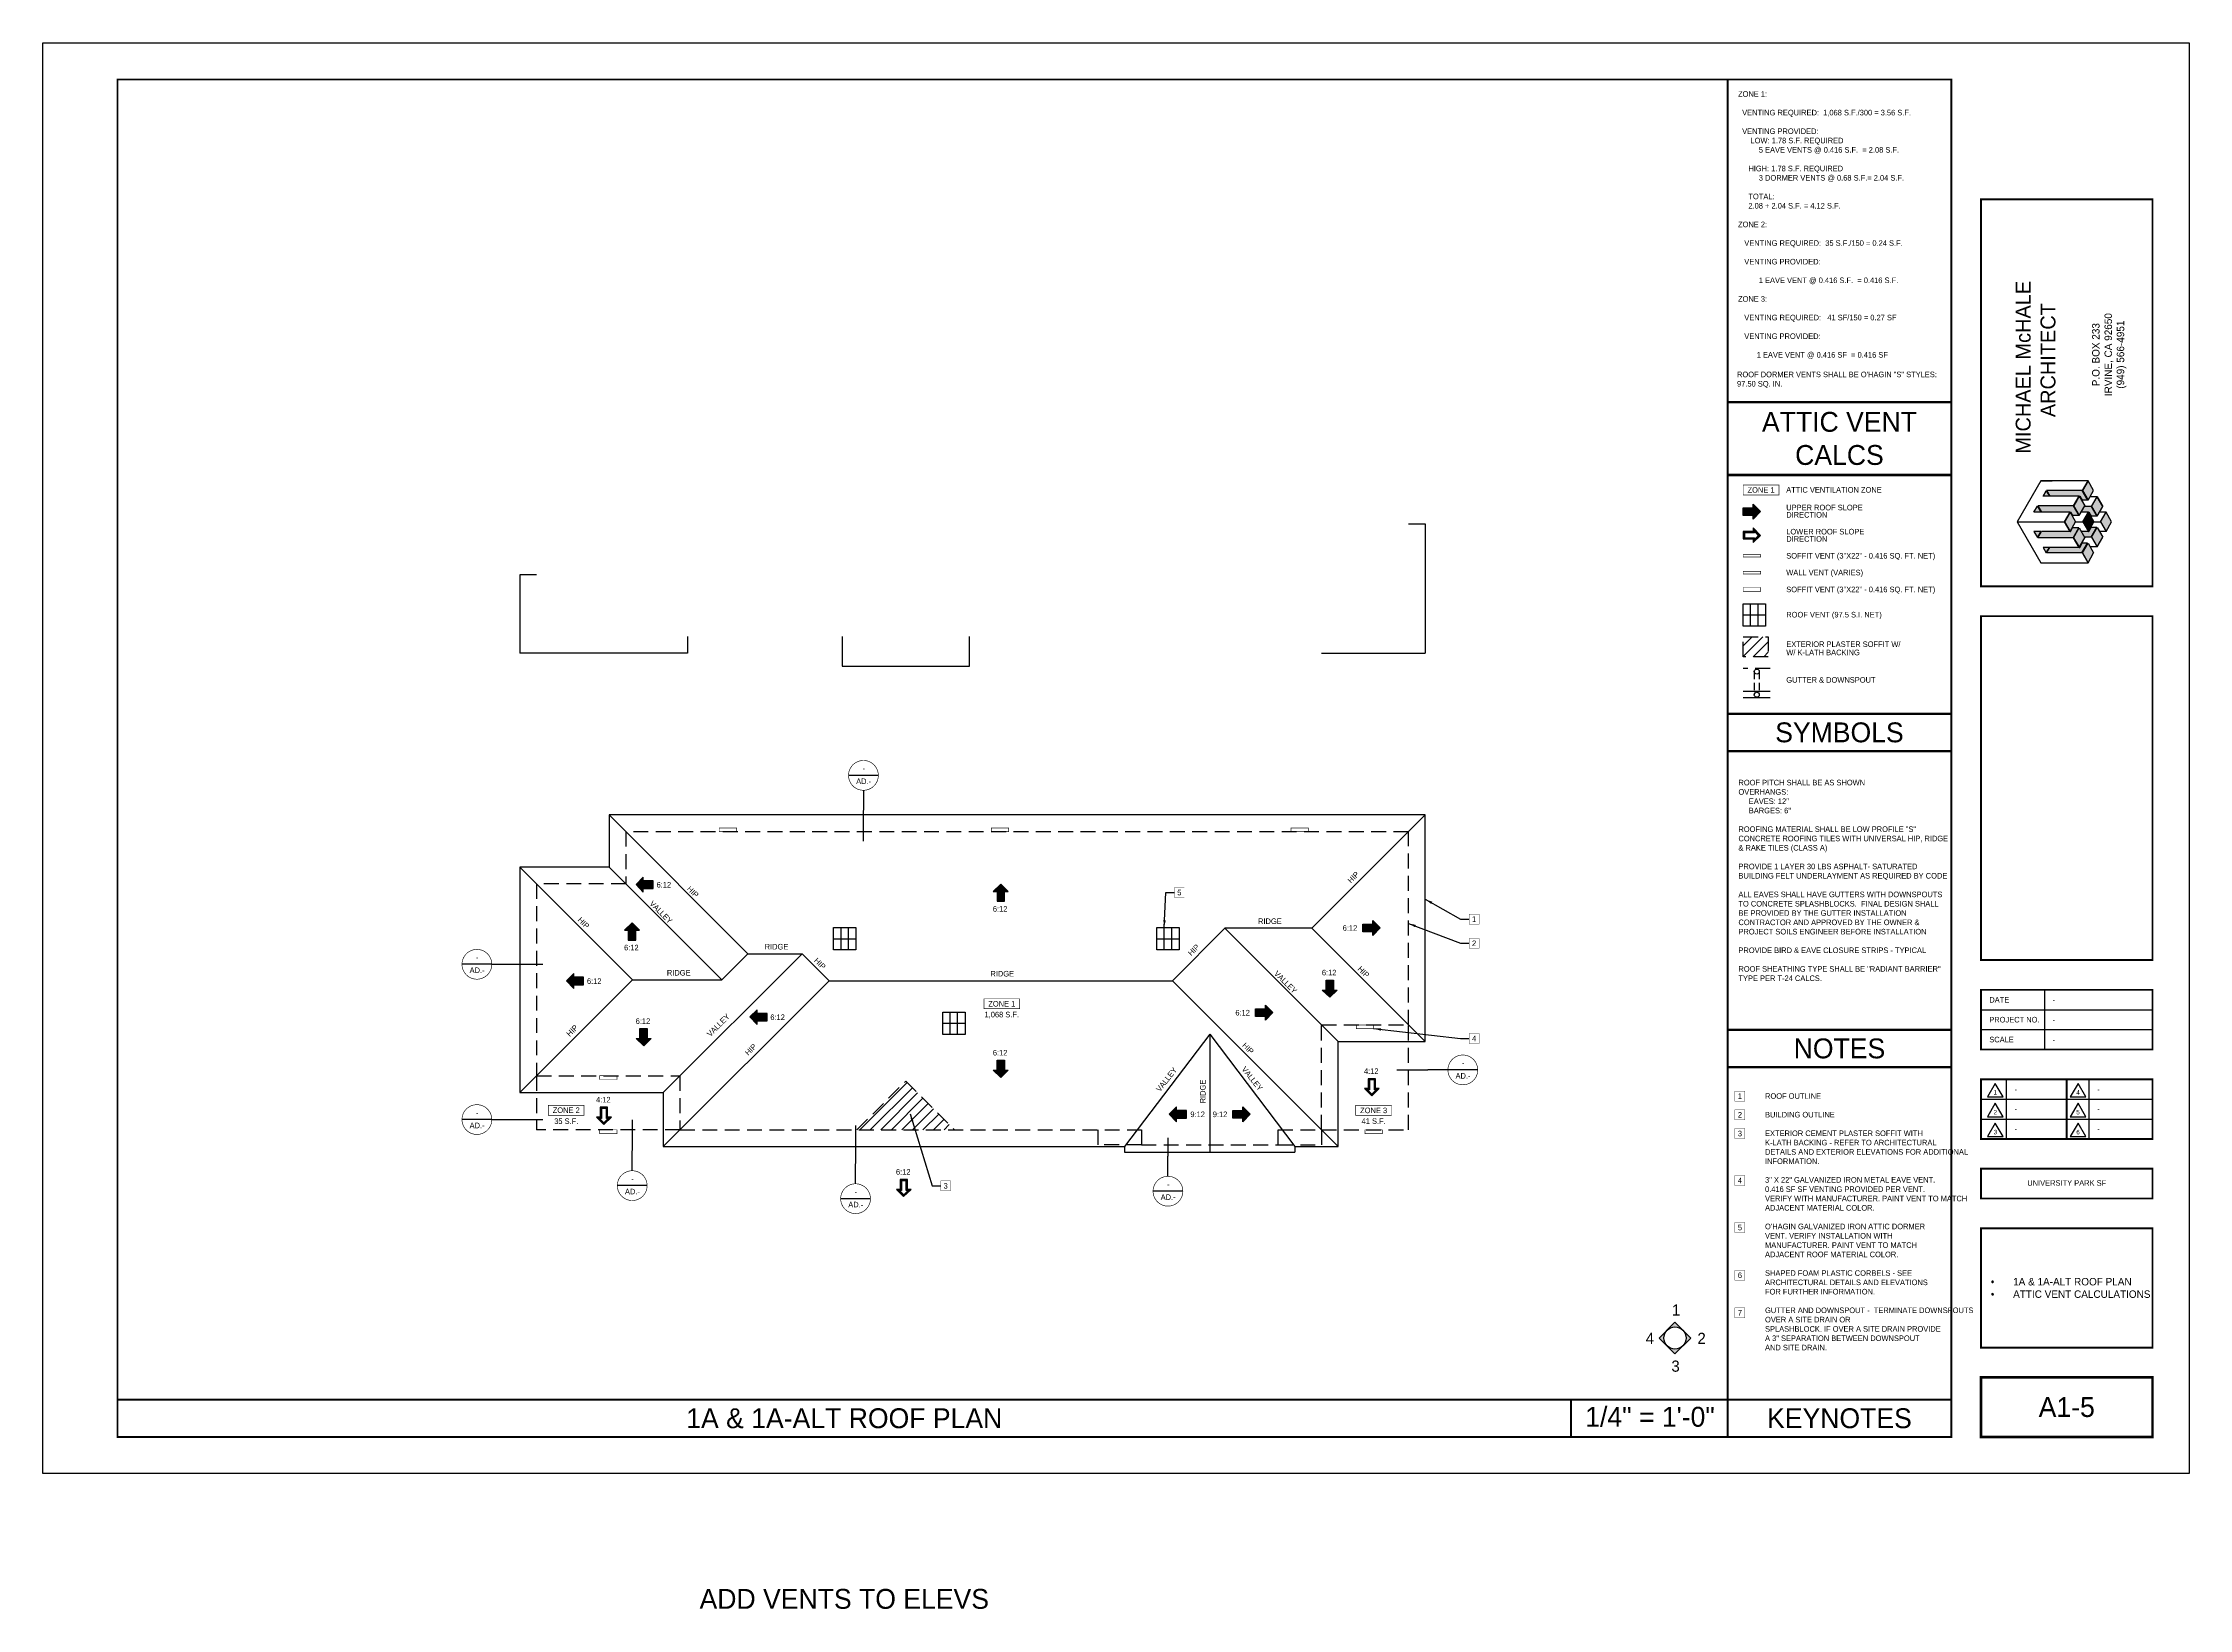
# Model space of a CAD drawing. Extents: x -4845 to 1196, y -1368 to 401.
# Drawn here: x -1728 to 0, y -1261 to 0 of the extents above; entities that cross this region are included whole.
import ezdxf
from ezdxf.enums import TextEntityAlignment as Align

# ---------------------------------------------------------------- set-up
doc = ezdxf.new("R2010")
doc.units = 0
doc.header["$LTSCALE"] = 48
doc.header["$MEASUREMENT"] = 0
doc.linetypes.add('HIDDEN', pattern=[0.375, 0.25, -0.125])
doc.linetypes.add('HIDDEN2', pattern=[0.1875, 0.125, -0.0625])
doc.layers.get('0').update_dxf_attribs({"linetype": 'CONTINUOUS'})
doc.layers.add('24X36TB', color=7, linetype='CONTINUOUS', lineweight=30)
for name, color, linetype in [('30X42TB', 7, 'CONTINUOUS'), ('A-DIMS', 3, 'CONTINUOUS'), ('A-GUTTER', 40, 'CONTINUOUS'), ('A-HATCH', 40, 'CONTINUOUS'), ('A-RF-BLDG', 42, 'HIDDEN'), ('A-RF-ROOF', 242, 'CONTINUOUS'), ('A-RF-WALL', 42, 'HIDDEN'), ('A-ROOF-WALL', 42, 'HIDDEN'), ('A-SYM', 2, 'CONTINUOUS'), ('A-SYM TEXT', 3, 'CONTINUOUS'), ('A-SYM-TEXT', 3, 'CONTINUOUS'), ('A-SYMTEXT', 2, 'CONTINUOUS'), ('A-TEXT', 3, 'CONTINUOUS'), ('TB-text', 3, 'CONTINUOUS')]:
    doc.layers.add(name, color=color, linetype=linetype)
doc.styles.get("Standard").update_dxf_attribs({"font": 'ERASMD.TTF', "height": 4.5})
doc.dimstyles.new('ARROW$7', dxfattribs={"dimscale": 48, "dimtxt": 0.18, "dimasz": 0.125, "dimexe": 0.1875, "dimexo": 0.0625, "dimgap": 0.09375, "dimtad": 1, "dimdec": 4, "dimzin": 3, "dimdsep": 46, "dimlunit": 4, "dimtxsty": 'Standard', "dimcen": 0.09375, "dimdle": 0.125, "dimclrd": 7, "dimclre": 7, "dimclrt": 7, "dimadec": 0, "dimazin": 0, "dimtfac": 1, "dimtdec": 4, "dimtofl": 0, "dimtmove": 2, "dimatfit": 3, "dimfxl": 1, "dimfrac": 2, "dimtolj": 1, "dimtzin": 0, "dimarcsym": 0})

# ---------------------------------------------------------------- blocks, each defined once
blk = doc.blocks.new('A$C2A811E11')
at = {"layer": 'TB-text'}
h = blk.add_hatch(color=256, dxfattribs=at)
h.paths.add_polyline_path([(-55.86364652948396, -198.8591172047745), (-56.36364652948396, -199.7251426085568), (-51.86364652948396, -207.5193712426262), (-47.36364652948396, -199.7251426085568), (-51.86364652948396, -191.9309139745019)])
h.paths.add_polyline_path([(-61.23864652948396, -208.1688902954629), (-61.36364652948396, -208.3853966464085), (-63.36364652948396, -211.8494982615375), (-63.48864652948396, -212.0660046124831), (-58.98864652948396, -219.8602332465525), (-54.48864652948396, -212.0660046124831), (-58.98864652948396, -204.2717759784282)])
h.paths.add_polyline_path([(-66.36364652948396, -217.0456506842456), (-70.86364652948396, -224.8398793183151), (-66.36364652948396, -232.63410795237), (-61.86364652948396, -224.8398793183151)])
h.paths.add_polyline_path([(-58.98864652948396, -229.8195253900776), (-63.48864652948396, -237.6137540241325), (-58.98864652948396, -245.4079826581874), (-54.48864652948396, -237.6137540241325)])
h.paths.add_polyline_path([(-56.36364652948396, -249.9546160280588), (-51.86364652948396, -257.7488446621137), (-47.36364652948396, -249.9546160280588), (-51.86364652948396, -242.1603873940039)])
h.paths.add_polyline_path([(-48.98864652948396, -237.1807413222414), (-44.48864652948396, -244.9749699562963), (-39.98864652948396, -237.1807413222414), (-44.48864652948396, -229.3865126881719)])
h.paths.add_polyline_path([(-41.86364652948396, -224.8398793183151), (-37.36364652948396, -232.63410795237), (-32.86364652948396, -224.8398793183151), (-37.36364652948396, -217.0456506842456)])
h.paths.add_polyline_path([(-48.98864652948396, -212.4990173143888), (-44.48864652948396, -220.2932459484437), (-39.98864652948396, -212.4990173143888), (-44.48864652948396, -204.7047886803193)])
h.paths.add_polyline_path([(-49.33864652948978, -229.3865126881719), (-51.21364652948978, -232.63410795237), (-51.61364652948396, -232.63410795237), (-57.36364652948396, -232.63410795237), (-54.73864652948396, -237.1807413222414), (-49.38864652948541, -237.1807413222414), (-44.88864652948541, -229.3865126881719)])
h.paths.add_polyline_path([(-49.38864652948541, -212.4990173143888), (-54.73864652948396, -212.4990173143888), (-57.36364652948396, -217.0456506842456), (-51.61364652948396, -217.0456506842456), (-51.21364652948978, -217.0456506842456), (-49.33864652948978, -220.2932459484437), (-44.88864652948541, -220.2932459484437)])
h.paths.add_polyline_path([(-85.16364652948687, -199.7251426085568), (-82.53864652948687, -204.2717759784282), (-58.98864652948396, -204.2717759784282), (-58.58864652948978, -204.2717759784282), (-56.71364652948978, -207.5193712426262), (-52.26364652948541, -207.5193712426262), (-56.76364652948541, -199.7251426085568)])
h.paths.add_polyline_path([(-87.98864652948396, -204.2717759784282), (-82.93864652948105, -204.2717759784282), (-85.46364652948978, -199.8983476893191)])
h.paths.add_polyline_path([(-92.28864652948687, -212.0660046124831), (-89.41364652948687, -217.0456506842456), (-66.36364652948396, -217.0456506842456), (-65.96364652948978, -217.0456506842456), (-64.33864652948978, -219.8602332465525), (-59.38864652948541, -219.8602332465525), (-63.88864652948541, -212.0660046124831)])
h.paths.add_polyline_path([(-92.58864652948978, -212.2392096932454), (-95.36364652948396, -217.0456506842456), (-89.81364652948105, -217.0456506842456)])
h.paths.add_polyline_path([(-89.41364652948687, -232.63410795237), (-92.28864652948687, -237.6137540241325), (-63.88864652948541, -237.6137540241325), (-59.38864652948541, -229.8195253900776), (-64.33864652948978, -229.8195253900776), (-65.96364652948978, -232.63410795237), (-66.36364652948396, -232.63410795237)])
h.paths.add_polyline_path([(-95.36364652948396, -232.63410795237), (-92.58864652948978, -237.4405489433702), (-89.81364652948105, -232.63410795237)])
h.paths.add_polyline_path([(-82.53864652948687, -245.4079826581874), (-85.16364652948687, -249.9546160280588), (-56.76364652948541, -249.9546160280588), (-52.26364652948541, -242.1603873940039), (-56.71364652948978, -242.1603873940039), (-58.58864652948978, -245.4079826581874), (-58.98864652948396, -245.4079826581874)])
h.paths.add_polyline_path([(-87.98864652948396, -245.4079826581874), (-85.46364652948978, -249.7814109472965), (-82.93864652948105, -245.4079826581874)])
blk.add_hatch(color=256, dxfattribs=at).paths.add_polyline_path([(-56.11364652948396, -224.8398793183151), (-51.61364652948396, -232.63410795237), (-47.11364652947668, -224.8398793183296), (-51.61364652947668, -217.0456506842602)])
for p, q in [((-89.86364652948396, -191.9309139745019), (-108.863646529484, -224.8398793183151)), ((-51.86364652948396, -191.9309139745019), (-89.86364652948396, -191.9309139745019)), ((-89.86364652948396, -191.9309139745019), (-80.86364652948396, -191.9309139745019)), ((-89.86364652948396, -191.9309139745019), (-80.86364652948396, -191.9309139745019)), ((-85.46364652948978, -199.8983476893191), (-87.98864652948396, -204.2717759784282)), ((-87.98864652948396, -204.2717759784282), (-85.46364652948978, -199.8983476893191)), ((-82.93864652948105, -204.2717759784282), (-87.98864652948396, -204.2717759784282)), ((-82.93864652948105, -204.2717759784282), (-87.98864652948396, -204.2717759784282)), ((-85.46364652948978, -199.8983476893191), (-82.93864652948105, -204.2717759784282)), ((-85.46364652948978, -199.8983476893191), (-85.46364652948978, -199.8983476893191)), ((-56.76364652948541, -199.7251426085568), (-85.16364652948687, -199.7251426085568)), ((-56.76364652948541, -199.7251426085568), (-85.16364652948687, -199.7251426085568)), ((-85.16364652948687, -199.7251426085568), (-82.53864652948687, -204.2717759784282)), ((-58.98864652948396, -204.2717759784282), (-82.53864652948687, -204.2717759784282)), ((-58.98864652948396, -204.2717759784282), (-82.53864652948687, -204.2717759784282)), ((-63.48864652948396, -212.0660046124831), (-58.98864652948396, -204.2717759784282)), ((-58.98864652948396, -204.2717759784282), (-63.48864652948396, -212.0660046124831)), ((-58.98864652948396, -204.2717759784282), (-63.48864652948396, -212.0660046124831)), ((-58.98864652948396, -204.2717759784282), (-63.48864652948396, -212.0660046124831)), ((-58.98864652948396, -204.2717759784282), (-63.48864652948396, -212.0660046124831)), ((-58.98864652948396, -204.2717759784282), (-63.48864652948396, -212.0660046124831)), ((-58.98864652948396, -204.2717759784282), (-63.48864652948396, -212.0660046124831)), ((-63.48864652948396, -212.0660046124831), (-58.98864652948396, -204.2717759784282)), ((-62.36364652948396, -210.117447453973), (-60.11364652948396, -206.2203331369383)), ((-62.36364652948396, -210.117447453973), (-60.11364652948396, -206.2203331369383)), ((-62.36364652948396, -210.117447453973), (-60.11364652948396, -206.2203331369383)), ((-62.36364652948396, -210.117447453973), (-60.11364652948396, -206.2203331369383)), ((-61.36364652948396, -208.3853966464085), (-59.36364652948396, -204.9212950312649)), ((-61.36364652948396, -208.3853966464085), (-59.36364652948396, -204.9212950312649)), ((-61.36364652948396, -208.3853966464085), (-59.36364652948396, -204.9212950312649)), ((-61.36364652948396, -208.3853966464085), (-59.36364652948396, -204.9212950312649)), ((-61.36364652948396, -208.3853966464085), (-59.36364652948396, -204.9212950312649)), ((-61.36364652948396, -208.3853966464085), (-59.36364652948396, -204.9212950312649)), ((-61.23864652948396, -208.1688902954629), (-58.98864652948396, -204.2717759784282)), ((-61.23864652948396, -208.1688902954629), (-58.98864652948396, -204.2717759784282)), ((-61.23864652948396, -208.1688902954629), (-58.98864652948396, -204.2717759784282)), ((-61.23864652948396, -208.1688902954629), (-58.98864652948396, -204.2717759784282)), ((-58.98864652948396, -204.2717759784282), (-54.48864652948396, -212.0660046124831)), ((-58.98864652948396, -204.2717759784282), (-54.48864652948396, -212.0660046124831)), ((-58.98864652948396, -204.2717759784282), (-58.58864652948978, -204.2717759784282)), ((-58.58864652948978, -204.2717759784282), (-56.71364652948978, -207.5193712426262)), ((-56.76364652948541, -199.7251426085568), (-52.26364652948541, -207.5193712426262)), ((-51.86364652948396, -191.9309139745019), (-56.36364652948396, -199.7251426085568)), ((-51.86364652948396, -191.9309139745019), (-56.36364652948396, -199.7251426085568)), ((-51.86364652948396, -191.9309139745019), (-56.36364652948396, -199.7251426085568)), ((-51.86364652948396, -191.9309139745019), (-56.36364652948396, -199.7251426085568)), ((-51.86364652948396, -191.9309139745019), (-56.36364652948396, -199.7251426085568)), ((-51.86364652948396, -191.9309139745019), (-56.36364652948396, -199.7251426085568)), ((-56.36364652948396, -199.7251426085568), (-51.86364652948396, -191.9309139745019)), ((-56.36364652948396, -199.7251426085568), (-51.86364652948396, -191.9309139745019)), ((-51.86364652948396, -191.9309139745019), (-56.36364652948396, -199.7251426085568)), ((-51.86364652948396, -191.9309139745019), (-56.36364652948396, -199.7251426085568)), ((-51.86364652948396, -191.9309139745019), (-56.36364652948396, -199.7251426085568)), ((-51.86364652948396, -191.9309139745019), (-56.36364652948396, -199.7251426085568)), ((-56.36364652948396, -199.7251426085568), (-51.86364652948396, -207.5193712426262)), ((-56.36364652948396, -199.7251426085568), (-51.86364652948396, -207.5193712426262)), ((-51.86364652948396, -191.9309139745019), (-55.86364652948396, -198.8591172047745)), ((-51.86364652948396, -191.9309139745019), (-55.86364652948396, -198.8591172047745)), ((-51.86364652948396, -191.9309139745019), (-55.86364652948396, -198.8591172047745)), ((-51.86364652948396, -191.9309139745019), (-55.86364652948396, -198.8591172047745)), ((-51.86364652948396, -191.9309139745019), (-55.86364652948396, -198.8591172047745)), ((-51.86364652948396, -191.9309139745019), (-55.86364652948396, -198.8591172047745)), ((-47.36364652948396, -199.7251426085568), (-51.86364652948396, -191.9309139745019)), ((-47.36364652948396, -199.7251426085568), (-51.86364652948396, -191.9309139745019)), ((-51.86364652948396, -207.5193712426262), (-47.36364652948396, -199.7251426085568)), ((-51.86364652948396, -207.5193712426262), (-47.36364652948396, -199.7251426085568)), ((-44.48864652948396, -204.7047886803193), (-50.23864652948396, -204.7047886803193)), ((-44.48864652948396, -204.7047886803193), (-50.23864652948396, -204.7047886803193)), ((-48.98864652948396, -212.4990173143888), (-44.48864652948396, -204.7047886803193)), ((-48.98864652948396, -212.4990173143888), (-44.48864652948396, -204.7047886803193)), ((-39.98864652948396, -212.4990173143888), (-44.48864652948396, -204.7047886803193)), ((-44.48864652948396, -204.7047886803193), (-39.98864652948396, -212.4990173143888)), ((-39.98864652948396, -212.4990173143888), (-44.48864652948396, -204.7047886803193)), ((-95.36364652948396, -217.0456506842456), (-92.58864652948978, -212.2392096932454)), ((-89.81364652948105, -217.0456506842456), (-95.36364652948396, -217.0456506842456)), ((-89.81364652948105, -217.0456506842456), (-95.36364652948396, -217.0456506842456)), ((-92.58864652948978, -212.2392096932454), (-89.81364652948105, -217.0456506842456)), ((-92.28864652948687, -212.0660046124831), (-89.41364652948687, -217.0456506842456)), ((-63.88864652948541, -212.0660046124831), (-92.28864652948687, -212.0660046124831)), ((-63.88864652948541, -212.0660046124831), (-92.28864652948687, -212.0660046124831)), ((-66.36364652948396, -217.0456506842456), (-89.41364652948687, -217.0456506842456)), ((-66.36364652948396, -217.0456506842456), (-89.41364652948687, -217.0456506842456)), ((-70.86364652948396, -224.8398793183151), (-66.36364652948396, -217.0456506842456)), ((-70.86364652948396, -224.8398793183151), (-66.36364652948396, -217.0456506842456)), ((-66.36364652948396, -217.0456506842456), (-70.86364652948396, -224.8398793183151)), ((-66.36364652948396, -217.0456506842456), (-70.86364652948396, -224.8398793183151)), ((-66.36364652948396, -217.0456506842456), (-70.86364652948396, -224.8398793183151)), ((-66.36364652948396, -217.0456506842456), (-70.86364652948396, -224.8398793183151)), ((-66.36364652948396, -217.0456506842456), (-70.86364652948396, -224.8398793183151)), ((-66.36364652948396, -217.0456506842456), (-70.86364652948396, -224.8398793183151)), ((-70.86364652948396, -224.8398793183151), (-66.36364652948396, -217.0456506842456)), ((-70.86364652948396, -224.8398793183151), (-66.36364652948396, -217.0456506842456)), ((-70.86364652948396, -224.8398793183151), (-66.86364652948396, -217.9116760880279)), ((-70.86364652948396, -224.8398793183151), (-66.86364652948396, -217.9116760880279)), ((-70.86364652948396, -224.8398793183151), (-66.86364652948396, -217.9116760880279)), ((-70.86364652948396, -224.8398793183151), (-66.86364652948396, -217.9116760880279)), ((-70.86364652948396, -224.8398793183151), (-66.86364652948396, -217.9116760880279)), ((-70.86364652948396, -224.8398793183151), (-66.86364652948396, -217.9116760880279)), ((-70.86364652948396, -224.8398793183151), (-66.86364652948396, -217.9116760880279)), ((-70.86364652948396, -224.8398793183151), (-66.86364652948396, -217.9116760880279)), ((-66.36364652948396, -217.0456506842456), (-61.86364652948396, -224.8398793183151)), ((-66.36364652948396, -217.0456506842456), (-61.86364652948396, -224.8398793183151)), ((-66.36364652948396, -217.0456506842456), (-65.96364652948978, -217.0456506842456)), ((-65.96364652948978, -217.0456506842456), (-64.33864652948978, -219.8602332465525)), ((-59.38864652948541, -219.8602332465525), (-64.33864652948978, -219.8602332465525)), ((-59.38864652948541, -219.8602332465525), (-64.33864652948978, -219.8602332465525)), ((-63.88864652948541, -212.0660046124831), (-59.38864652948541, -219.8602332465525)), ((-61.23864652948396, -208.1688902954629), (-63.48864652948396, -212.0660046124831)), ((-61.23864652948396, -208.1688902954629), (-63.48864652948396, -212.0660046124831)), ((-61.23864652948396, -208.1688902954629), (-63.48864652948396, -212.0660046124831)), ((-61.23864652948396, -208.1688902954629), (-63.48864652948396, -212.0660046124831)), ((-63.48864652948396, -212.0660046124831), (-58.98864652948396, -219.8602332465525)), ((-63.48864652948396, -212.0660046124831), (-58.98864652948396, -219.8602332465525)), ((-61.36364652948396, -208.3853966464085), (-63.36364652948396, -211.8494982615375)), ((-61.36364652948396, -208.3853966464085), (-63.36364652948396, -211.8494982615375)), ((-61.36364652948396, -208.3853966464085), (-63.36364652948396, -211.8494982615375)), ((-61.36364652948396, -208.3853966464085), (-63.36364652948396, -211.8494982615375)), ((-61.36364652948396, -208.3853966464085), (-63.36364652948396, -211.8494982615375)), ((-61.36364652948396, -208.3853966464085), (-63.36364652948396, -211.8494982615375)), ((-58.98864652948396, -219.8602332465525), (-54.48864652948396, -212.0660046124831)), ((-58.98864652948396, -219.8602332465525), (-54.48864652948396, -212.0660046124831)), ((-51.61364652948396, -217.0456506842456), (-57.36364652948396, -217.0456506842456)), ((-51.61364652948396, -217.0456506842456), (-57.36364652948396, -217.0456506842456)), ((-52.26364652948541, -207.5193712426262), (-56.71364652948978, -207.5193712426262)), ((-52.26364652948541, -207.5193712426262), (-56.71364652948978, -207.5193712426262)), ((-56.11364652948396, -224.8398793183151), (-51.61364652948396, -217.0456506842456)), ((-56.11364652948396, -224.8398793183151), (-51.61364652948396, -217.0456506842456)), ((-49.38864652948541, -212.4990173143888), (-54.73864652948396, -212.4990173143888)), ((-49.38864652948541, -212.4990173143888), (-54.73864652948396, -212.4990173143888)), ((-51.61364652948396, -217.0456506842456), (-47.11364652948396, -224.8398793183151)), ((-51.61364652948396, -217.0456506842456), (-47.11364652948396, -224.8398793183151)), ((-51.61364652948396, -217.0456506842456), (-51.21364652948978, -217.0456506842456)), ((-51.21364652948978, -217.0456506842456), (-49.33864652948978, -220.2932459484437)), ((-49.38864652948541, -212.4990173143888), (-44.88864652948541, -220.2932459484437)), ((-44.88864652948541, -220.2932459484437), (-49.33864652948978, -220.2932459484437)), ((-44.88864652948541, -220.2932459484437), (-49.33864652948978, -220.2932459484437)), ((-48.98864652948396, -212.4990173143888), (-44.48864652948396, -220.2932459484437)), ((-48.98864652948396, -212.4990173143888), (-44.48864652948396, -220.2932459484437)), ((-44.48864652948396, -220.2932459484437), (-39.98864652948396, -212.4990173143888)), ((-44.48864652948396, -220.2932459484437), (-39.98864652948396, -212.4990173143888)), ((-37.36364652948396, -217.0456506842456), (-42.61364652948396, -217.0456506842456)), ((-37.36364652948396, -217.0456506842456), (-42.61364652948396, -217.0456506842456)), ((-41.86364652948396, -224.8398793183151), (-37.36364652948396, -217.0456506842456)), ((-41.86364652948396, -224.8398793183151), (-37.36364652948396, -217.0456506842456)), ((-32.86364652948396, -224.8398793183151), (-37.36364652948396, -217.0456506842456)), ((-32.86364652948396, -224.8398793183151), (-37.36364652948396, -217.0456506842456)), ((-108.863646529484, -224.8398793183151), (-70.86364652948396, -224.8398793183151)), ((-108.863646529484, -224.8398793183151), (-70.86364652948396, -224.8398793183151)), ((-108.863646529484, -224.8398793183151), (-70.86364652948396, -224.8398793183151)), ((-108.863646529484, -224.8398793183151), (-70.86364652948396, -224.8398793183151)), ((-108.863646529484, -224.8398793183151), (-70.86364652948396, -224.8398793183151)), ((-108.863646529484, -224.8398793183151), (-70.86364652948396, -224.8398793183151)), ((-108.863646529484, -224.8398793183151), (-70.86364652948396, -224.8398793183151)), ((-108.863646529484, -224.8398793183151), (-70.86364652948396, -224.8398793183151)), ((-108.863646529484, -224.8398793183151), (-89.86364652948396, -257.7488446621137)), ((-108.863646529484, -224.8398793183151), (-99.86364652948396, -224.8398793183151)), ((-108.863646529484, -224.8398793183151), (-99.86364652948396, -224.8398793183151)), ((-95.36364652948396, -232.63410795237), (-92.58864652948978, -237.4405489433702)), ((-89.81364652948105, -232.63410795237), (-95.36364652948396, -232.63410795237)), ((-92.58864652948978, -237.4405489433702), (-89.81364652948105, -232.63410795237)), ((-92.28864652948687, -237.6137540241325), (-89.41364652948687, -232.63410795237)), ((-63.88864652948541, -237.6137540241325), (-92.28864652948687, -237.6137540241325)), ((-66.36364652948396, -232.63410795237), (-89.41364652948687, -232.63410795237)), ((-70.86364652948396, -224.8398793183151), (-66.86364652948396, -231.7680825485877)), ((-70.86364652948396, -224.8398793183151), (-66.36364652948396, -232.63410795237)), ((-70.86364652948396, -224.8398793183151), (-66.86364652948396, -231.7680825485877)), ((-70.86364652948396, -224.8398793183151), (-66.86364652948396, -231.7680825485877)), ((-70.86364652948396, -224.8398793183151), (-66.36364652948396, -232.63410795237)), ((-70.86364652948396, -224.8398793183151), (-66.86364652948396, -231.7680825485877)), ((-66.36364652948396, -232.63410795237), (-70.86364652948396, -224.8398793183151)), ((-66.36364652948396, -232.63410795237), (-70.86364652948396, -224.8398793183151)), ((-66.36364652948396, -232.63410795237), (-61.86364652948396, -224.8398793183151)), ((-66.36364652948396, -232.63410795237), (-65.96364652948978, -232.63410795237)), ((-65.96364652948978, -232.63410795237), (-64.33864652948978, -229.8195253900776)), ((-59.38864652948541, -229.8195253900776), (-64.33864652948978, -229.8195253900776)), ((-59.38864652948541, -229.8195253900776), (-64.33864652948978, -229.8195253900776)), ((-63.88864652948541, -237.6137540241325), (-59.38864652948541, -229.8195253900776)), ((-63.48864652948396, -237.6137540241325), (-58.98864652948396, -229.8195253900776)), ((-63.48864652948396, -237.6137540241325), (-58.98864652948396, -245.4079826581874)), ((-58.98864652948396, -245.4079826581874), (-63.48864652948396, -237.6137540241325)), ((-58.98864652948396, -245.4079826581874), (-63.48864652948396, -237.6137540241325)), ((-61.23864652948396, -241.5108683411672), (-63.48864652948396, -237.6137540241325)), ((-61.23864652948396, -241.5108683411672), (-63.48864652948396, -237.6137540241325)), ((-61.36364652948396, -241.2943619902217), (-63.36364652948396, -237.8302603750781)), ((-61.36364652948396, -241.2943619902217), (-63.36364652948396, -237.8302603750781)), ((-62.36364652948396, -239.5623111826426), (-60.11364652948396, -243.4594254996773)), ((-62.36364652948396, -239.5623111826426), (-60.11364652948396, -243.4594254996773)), ((-61.86364652948396, -224.8398793183151), (-56.11364652948396, -224.8398793183151)), ((-61.86364652948396, -224.8398793183151), (-56.11364652948396, -224.8398793183151)), ((-61.36364652948396, -241.2943619902217), (-59.36364652948396, -244.7584636053507)), ((-61.36364652948396, -241.2943619902217), (-59.36364652948396, -244.7584636053507)), ((-61.23864652948396, -241.5108683411672), (-58.98864652948396, -245.4079826581874)), ((-61.23864652948396, -241.5108683411672), (-58.98864652948396, -245.4079826581874)), ((-58.98864652948396, -229.8195253900776), (-54.48864652948396, -237.6137540241325)), ((-58.98864652948396, -245.4079826581874), (-54.48864652948396, -237.6137540241325)), ((-51.61364652948396, -232.63410795237), (-57.36364652948396, -232.63410795237)), ((-56.11364652948396, -224.8398793183151), (-51.61364652948396, -232.63410795237)), ((-49.38864652948541, -237.1807413222414), (-54.73864652948396, -237.1807413222414)), ((-51.61364652948396, -232.63410795237), (-47.11364652948396, -224.8398793183151)), ((-51.61364652948396, -232.63410795237), (-51.21364652948978, -232.63410795237)), ((-51.21364652948978, -232.63410795237), (-49.33864652948978, -229.3865126881719)), ((-49.38864652948541, -237.1807413222414), (-44.88864652948541, -229.3865126881719)), ((-44.88864652948541, -229.3865126881719), (-49.33864652948978, -229.3865126881719)), ((-44.88864652948541, -229.3865126881719), (-49.33864652948978, -229.3865126881719)), ((-48.98864652948396, -237.1807413222414), (-44.48864652948396, -229.3865126881719)), ((-48.98864652948396, -237.1807413222414), (-44.48864652948396, -244.9749699562963)), ((-47.11364652948396, -224.8398793183151), (-41.86364652948396, -224.8398793183151)), ((-47.11364652948396, -224.8398793183151), (-41.86364652948396, -224.8398793183151)), ((-44.48864652948396, -229.3865126881719), (-39.98864652948396, -237.1807413222414)), ((-44.48864652948396, -244.9749699562963), (-39.98864652948396, -237.1807413222414)), ((-37.36364652948396, -232.63410795237), (-42.61364652948396, -232.63410795237)), ((-41.86364652948396, -224.8398793183151), (-37.36364652948396, -232.63410795237)), ((-37.36364652948396, -232.63410795237), (-32.86364652948396, -224.8398793183151)), ((-89.86364652948396, -257.7488446621137), (-51.86364652948396, -257.7488446621137)), ((-89.86364652948396, -257.7488446621137), (-80.86364652948396, -257.7488446621137)), ((-82.93864652948105, -245.4079826581874), (-87.98864652948396, -245.4079826581874)), ((-87.98864652948396, -245.4079826581874), (-85.46364652948978, -249.7814109472965)), ((-85.46364652948978, -249.7814109472965), (-82.93864652948105, -245.4079826581874)), ((-85.46364652948978, -249.7814109472965), (-85.46364652948978, -249.7814109472965)), ((-85.16364652948687, -249.9546160280588), (-82.53864652948687, -245.4079826581874)), ((-56.76364652948541, -249.9546160280588), (-85.16364652948687, -249.9546160280588)), ((-58.98864652948396, -245.4079826581874), (-82.53864652948687, -245.4079826581874)), ((-58.98864652948396, -245.4079826581874), (-58.58864652948978, -245.4079826581874)), ((-58.58864652948978, -245.4079826581874), (-56.71364652948978, -242.1603873940039)), ((-56.76364652948541, -249.9546160280588), (-52.26364652948541, -242.1603873940039)), ((-52.26364652948541, -242.1603873940039), (-56.71364652948978, -242.1603873940039)), ((-56.36364652948396, -249.9546160280588), (-51.86364652948396, -242.1603873940039)), ((-51.86364652948396, -257.7488446621137), (-56.36364652948396, -249.9546160280588)), ((-51.86364652948396, -257.7488446621137), (-56.36364652948396, -249.9546160280588)), ((-51.86364652948396, -257.7488446621137), (-56.36364652948396, -249.9546160280588)), ((-51.86364652948396, -257.7488446621137), (-56.36364652948396, -249.9546160280588)), ((-56.36364652948396, -249.9546160280588), (-51.86364652948396, -257.7488446621137)), ((-51.86364652948396, -257.7488446621137), (-55.86364652948396, -250.8206414318411)), ((-51.86364652948396, -257.7488446621137), (-55.86364652948396, -250.8206414318411)), ((-51.86364652948396, -242.1603873940039), (-47.36364652948396, -249.9546160280588)), ((-51.86364652948396, -257.7488446621137), (-47.36364652948396, -249.9546160280588)), ((-44.48864652948396, -244.9749699562963), (-50.23864652948396, -244.9749699562963))]:
    blk.add_line(p, q, dxfattribs=at)
for s, p in [('MICHAEL McHALE ', (-98.10289216433011, -169.9563990170136)), ('ARCHITECT', (-78.10289216433011, -140.5960147081933))]:
    blk.add_text(s, height=12, rotation=90, dxfattribs=at).set_placement(p)
for s, p in [('P.O. BOX 233', (-42.58845904697955, -90.26327695189684)), ('IRVINE, CA 92650', (-32.58845904697955, -90.24692996310478)), ('(949) 566-4951', (-22.73372092182399, -90.24692996310478))]:
    blk.add_text(s, height=6, rotation=90, dxfattribs=at).set_placement(p, align=Align.CENTER)
blk = doc.blocks.new('01PSRV01')
at = {"color": 0, "linetype": 'ByBlock'}
blk.add_lwpolyline([(0, 0.5), (-0.4330127018922099, -0.25), (0.4330127018922099, -0.25)], close=True, dxfattribs=at)
blk.add_attdef('NUMBER', text='', height=0.25, dxfattribs=at).set_placement((0, 0), align=Align.MIDDLE)
blk = doc.blocks.new('A$C06A91398')
at = {"layer": '24X36TB'}
for p, q in [((495.616438165267, 322.6444678693588), (495.616438165267, 274.6444678693588)), ((444.616438165267, 306.6444678693588), (582.616438165267, 306.6444678693588)), ((444.616438165267, 290.6444678693588), (582.616438165267, 290.6444678693588)), ((444.616438165267, 274.6444678693588), (582.616438165267, 274.6444678693588)), ((464.9224525990321, 250.6444678693588), (464.9224525990321, 202.6444678693588)), ((531.5331086224433, 250.6444678693588), (531.5331086224433, 202.6444678693588)), ((444.616438165267, 234.6444678693588), (582.616438165267, 234.6444678693588)), ((444.616438165267, 218.6444678693588), (582.616438165267, 218.6444678693588))]:
    blk.add_line(p, q, dxfattribs=at)
blk.add_lwpolyline([(-1115.883561834733, 1085.144467869359), (612.116438165267, 1085.144467869359), (612.116438165267, -66.85553213064122), (-1115.883561834733, -66.85553213064122)], close=True, dxfattribs=at)
for points, const_width in [([(420.616438165267, -37.35553213064122), (420.616438165267, 1055.644467869359), (-1055.883561834733, 1055.644467869359), (-1055.883561834733, -37.35553213064122)], 1.5), ([(444.616438165267, 647.5168650718915), (444.616438165267, 959.2602155288696), (582.616438165267, 959.2602155288696), (582.616438165267, 647.5168650718915)], 1.5), ([(444.616438165267, 346.6444678693588), (444.616438165267, 623.5168650718915), (582.616438165267, 623.5168650718915), (582.616438165267, 346.6444678693588)], 1.5), ([(444.616438165267, 274.6444678693588), (444.616438165267, 322.6444678693588), (582.616438165267, 322.6444678693588), (582.616438165267, 274.6444678693588)], 1.5), ([(444.616438165267, 202.6444678693588), (444.616438165267, 250.6444678693588), (582.616438165267, 250.6444678693588), (582.616438165267, 202.6444678693588)], 1.5), ([(444.616438165267, 178.6444678693588), (582.616438165267, 178.6444678693588), (582.616438165267, 154.6444678693588), (444.616438165267, 154.6444678693588)], 1.5), ([(444.616438165267, 34.64446786935878), (444.616438165267, 130.6444678693588), (582.616438165267, 130.6444678693588), (582.616438165267, 34.64446786935878)], 1.5), ([(444.616438165267, 10.64446786935878), (582.616438165267, 10.64446786935878), (582.616438165267, -37.35553213064122), (444.616438165267, -37.35553213064122)], 2)]:
    blk.add_lwpolyline(points, close=True, dxfattribs=dict(at, const_width=const_width))
at = {"layer": '24X36TB', "const_width": 1.5}
blk.add_lwpolyline([(513.616438165267, 250.6444678693588), (513.616438165267, 202.6444678693588)], dxfattribs=at)
at = {"layer": 'TB-text', "xscale": 14.40000000000146, "yscale": 14.39999999999418, "zscale": 14.4}
for p, values in [((456.1092900877156, 240.1680923055465), {'NUMBER': '1'}), ((522.7199461111195, 240.1680923055465), {'NUMBER': '4'}), ((456.1092900877156, 224.1680923055465), {'NUMBER': '2'}), ((522.7199461111195, 224.1680923055465), {'NUMBER': '5'}), ((456.1092900877156, 208.1680923055465), {'NUMBER': '3'}), ((522.7199461111195, 208.1680923055465), {'NUMBER': '6'})]:
    blk.add_blockref('01PSRV01', p, dxfattribs=at).add_auto_attribs(values)
at = {"layer": 'TB-text', "char_height": 4.5, "width": 51, "attachment_point": 4}
for s, insert in [('{\\fEras Medium ITC|b0|i0|c0|p34;DATE}', (451.262750278318, 314.6444678693588)), ('{\\fEras Medium ITC|b0|i0|c0|p34;PROJECT NO.}', (451.262750278318, 298.6444678693588)), ('{\\fEras Medium ITC|b0|i0|c0|p34;SCALE}', (451.262750278318, 282.6444678693588))]:
    blk.add_mtext(s, dxfattribs=dict(at, insert=insert))
blk = doc.blocks.new('ROOF ARROW 1')
at = {"layer": 'A-SYM-TEXT'}
h = blk.add_hatch(color=7, dxfattribs=at)
h.paths.add_polyline_path([(-8, 3), (-8, 6.000000000007276), (-13.84451850976257, 0.1554814902119688), (-8, -5.999999999992724), (-7.999999999998181, -3), (0, -3), (0, 3)])
h.paths.add_polyline_path([(-1, 2), (-1, -2), (-9, -2), (-9.000000000001819, -3.494470869867655), (-12.44839124063583, 0.1373951969799236), (-8.999999999998181, 3.585786437615752), (-9.000000000001819, 2)], flags=16)
at = {"layer": 'A-SYM-TEXT', "color": 7}
blk.add_lwpolyline([(-13.8445185097662, 0.1554814902192447), (-8, -6), (-8, -3), (0, -3), (0, 3), (-8, 3), (-8, 6), (-13.8445185097662, 0.1554814902192447)], dxfattribs=at)
blk.add_lwpolyline([(-12.44839124063583, 0.1373951969799236), (-9, -3.494470869874931), (-9, -2), (-1, -2), (-1, 2), (-9, 2), (-9, 3.585786437623028)], close=True, dxfattribs=at)

msp = doc.modelspace()

# ---------------------------------------------------------------- hatches: boundary and pattern name
at = {"layer": 'A-HATCH'}
h = msp.add_hatch(dxfattribs=at)
h.set_pattern_fill('ANSI31,_O', color=256, scale=48)
h.set_pattern_definition([(45, (-15220.40388492424, 44296.1823953245), (-4.242640687119285, 4.242640687119286), [])])
h.paths.add_polyline_path([(-338.7723940893666, -478.1314097112809), (-359.036585247366, -478.1314097112809), (-359.036585247366, -494.3495297578811), (-338.7723940893666, -494.3495297578811)])
h = msp.add_hatch(dxfattribs=at)
h.set_pattern_fill('ANSI31,_O', color=256, scale=48)
h.set_pattern_definition([(45, (0, 0), (-4.242640687119285, 4.242640687119286), [])])
h.paths.add_polyline_path([(-1033.29719036351, -835.9178914970762), (-1072.539831050738, -875.1605321843042), (-994.0545496762298, -875.1605321843557)])
at = {"layer": 'A-SYM-TEXT'}
for points in [[(-345.1920667375853, -377.2389794160445), (-351.036585247366, -383.3944609062346), (-351.036585247366, -380.3944609062346), (-359.036585247366, -380.3944609062346), (-359.036585247366, -377.3944609062346), (-359.036585247366, -374.3944609062346), (-351.036585247366, -374.3944609062346), (-351.036585247366, -371.3944609062346)], [(-1250.420984435793, -677.6501205262807), (-1244.576465926012, -683.8056020165), (-1244.576465926012, -680.8056020165), (-1236.576465926012, -680.8056020165), (-1236.576465926012, -677.8056020165), (-1236.576465926012, -674.8056020165), (-1244.576465926012, -674.8056020165), (-1244.576465926012, -671.8056020165)], [(-956.6490681855789, -677.3404279750694), (-962.8045496757982, -683.1849464848501), (-959.8045496757982, -683.1849464848501), (-959.8045496757982, -691.1849464848501), (-956.8045496757982, -691.1849464848501), (-953.8045496757982, -691.1849464848501), (-953.8045496757982, -683.1849464848501), (-950.8045496757982, -683.1849464848501)], [(-651.4307949420172, -712.4839951529025), (-657.2753134517978, -718.6394766431217), (-657.275313451798, -715.6394766431217), (-665.275313451798, -715.6394766431217), (-665.275313451798, -712.6394766431217), (-665.275313451798, -709.6394766431217), (-657.275313451798, -709.6394766431217), (-657.275313451798, -706.6394766431217)], [(-1253.568805661712, -708.4915627546043), (-1259.724287151932, -714.336081264385), (-1256.724287151932, -714.336081264385), (-1256.724287151932, -722.336081264385), (-1253.724287151932, -722.336081264385), (-1250.724287151932, -722.336081264385), (-1250.724287151932, -714.336081264385), (-1247.724287151932, -714.336081264385)], [(-1306.471510172681, -755.2154176499657), (-1300.6269916629, -761.370899140185), (-1300.6269916629, -758.370899140185), (-1292.6269916629, -758.370899140185), (-1292.6269916629, -755.370899140185), (-1292.6269916629, -752.370899140185), (-1300.6269916629, -752.370899140185), (-1300.6269916629, -749.370899140185)], [(-691.7212248963971, -768.4756015895236), (-697.8767063866163, -762.6310830797428), (-694.8767063866163, -762.6310830797428), (-694.8767063866162, -754.6310830797428), (-691.8767063866162, -754.6310830797429), (-688.8767063866162, -754.6310830797429), (-688.8767063866163, -762.6310830797429), (-685.8767063866163, -762.6310830797429)], [(-737.8448774772523, -780.673727332181), (-743.689395987033, -786.8292088224002), (-743.6893959870331, -783.8292088224002), (-751.6893959870331, -783.8292088224002), (-751.6893959870331, -780.8292088224002), (-751.6893959870331, -777.8292088224002), (-743.6893959870331, -777.8292088224002), (-743.6893959870331, -774.8292088224002)], [(-1244.21821974906, -807.5490820396317), (-1250.373701239279, -801.7045635298508), (-1247.373701239279, -801.7045635298508), (-1247.373701239279, -793.7045635298508), (-1244.373701239279, -793.7045635298509), (-1241.373701239279, -793.7045635298509), (-1241.373701239279, -801.7045635298509), (-1238.373701239279, -801.7045635298509)], [(-1158.830982471353, -784.3105096708982), (-1152.986463961573, -790.4659911611175), (-1152.986463961573, -787.4659911611175), (-1144.986463961573, -787.4659911611175), (-1144.986463961573, -784.4659911611175), (-1144.986463961573, -781.4659911611175), (-1152.986463961573, -781.4659911611175), (-1152.986463961573, -778.4659911611175)], [(-956.6490681855798, -832.9806363935435), (-962.8045496757991, -827.1361178837626), (-959.8045496757991, -827.1361178837626), (-959.804549675799, -819.1361178837626), (-956.804549675799, -819.1361178837627), (-953.804549675799, -819.1361178837627), (-953.8045496757991, -827.1361178837627), (-950.8045496757991, -827.1361178837627)], [(-821.0717856655382, -862.5014023285495), (-815.2272671557581, -868.6568838187692), (-815.2272671557577, -865.6568838187692), (-807.2272671557577, -865.65688381877), (-807.2272671557574, -862.65688381877), (-807.2272671557571, -859.65688381877), (-815.2272671557571, -859.6568838187692), (-815.2272671557569, -856.6568838187692)], [(-756.0373136764347, -862.5014023285526), (-761.8818321862153, -868.6568838187718), (-761.8818321862154, -865.6568838187718), (-769.8818321862154, -865.6568838187718), (-769.8818321862154, -862.6568838187718), (-769.8818321862154, -859.6568838187718), (-761.8818321862154, -859.6568838187718), (-761.8818321862154, -856.6568838187718)]]:
    msp.add_hatch(color=7, dxfattribs=at).paths.add_polyline_path(points)
at = {"layer": 'A-SYMTEXT'}
h = msp.add_hatch(color=256, dxfattribs=at)
h.paths.add_polyline_path([(-401.2091776082671, -1042.795810738686), (-407.5731386389452, -1036.431849708015, -0.1989123673796635), (-404.9370996696234, -1042.795810738686, -0.1989123673796477), (-407.5731386389452, -1049.159771769371)])
h.paths.add_polyline_path([(-420.3010607003089, -1036.431849708015, -0.4142135623730894), (-407.5731386389452, -1036.431849708015), (-413.9370996696234, -1030.067888677329)])
h.paths.add_polyline_path([(-420.3010607003089, -1036.431849708015), (-426.6650217309871, -1042.795810738686), (-420.3010607003089, -1049.159771769371, -0.1989123673796663), (-422.9370996696234, -1042.795810738686, -0.1989123673796635)])
h.paths.add_polyline_path([(-420.3010607003089, -1049.159771769371), (-413.9370996696234, -1055.523732800042), (-407.5731386389452, -1049.159771769371, -0.4142135623730894)])

# ---------------------------------------------------------------- linework, layer by layer
at = {"layer": '24X36TB', "const_width": 1.5}
for points in [[(-371.5, -1122.5), (-371.5, -912), (-371.5, -29.5)], [(-1668, -1092.5), (-1074, -1092.5), (-191.5, -1092.5)], [(-497.5752157468087, -1122.5), (-497.5752157468087, -1092.5)]]:
    msp.add_lwpolyline(points, dxfattribs=at)
at = {"layer": '30X42TB', "color": 7, "const_width": 2}
for points in [[(-191.5, -289.2008482899728), (-371.5, -289.2008482899728)], [(-191.5, -347.908048438283), (-371.5, -347.908048438283)], [(-191.5, -540.2404140142426), (-371.5, -540.2404140142426)], [(-191.5, -570.2404140142426), (-371.5, -570.2404140142426)], [(-191.5, -794.7211985036847), (-371.5, -794.7211985036847)], [(-191.5, -824.7211985036847), (-371.5, -824.7211985036847)]]:
    msp.add_lwpolyline(points, dxfattribs=at)
at = {"layer": 'A-GUTTER', "linetype": 'HIDDEN2'}
for p, q in [((-350.0400652708086, -506.2057763287157), (-350.0400652708086, -524.8192024554301)), ((-346.0400652708086, -506.2057763287157), (-346.0400652708086, -524.8192024554301))]:
    msp.add_line(p, q, dxfattribs=at)
at = {"layer": 'A-GUTTER'}
for p, q in [((-337.3950973998471, -522.3192024554301), (-359.036585247366, -522.3192024554301)), ((-337.3950973998471, -527.3192024554301), (-359.036585247366, -527.3192024554301))]:
    msp.add_line(p, q, dxfattribs=at)
for centre in [(-348.0400652708086, -506.2057763287157), (-348.0400652708086, -524.8192024554301)]:
    msp.add_circle(centre, 2, dxfattribs=at)
at = {"layer": 'A-RF-BLDG'}
for p, q in [((-1330.554549676391, -831.6605321841944), (-1330.554549676391, -875.1605321841944)), ((-1215.054549676391, -875.1605321841944), (-1330.554549676391, -875.1605321841944)), ((-878.5545496655832, -875.1605321844654), (-878.5545496655845, -887.1605321842562)), ((-698.5545496763912, -875.1605321844745), (-698.5545496763912, -887.1605321842653)), ((-843.5547306789158, -887.1605321842599), (-878.5545496655845, -887.1605321842562)), ((-733.5543686630599, -887.1605321842653), (-698.5545496763912, -887.1605321842653))]:
    msp.add_line(p, q, dxfattribs=at)
for points in [[(-628.5545496763912, -635.1605321842117), (-1258.554549676391, -635.1605321842117), (-1258.55454967639, -677.1605321842211), (-1330.554549676391, -677.1605321842202), (-1330.554549676391, -831.6605321842108), (-1215.054549676391, -831.6605321842108), (-1215.054549676391, -875.1605321842108), (-843.5545973143576, -875.1605321844545), (-843.5545973143089, -887.1605321842117), (-733.5543686630599, -887.1605321842653), (-733.554368662964, -875.1605321844745), (-698.5545496763912, -875.1605321844745), (-698.5545496747341, -790.660532182902), (-628.5545496763912, -790.660532182902), (-628.5545496763916, -635.1605321842117)], [(-698.5545496763912, -875.1605321847337), (-628.5545496763916, -875.1605321844745), (-628.5545496763953, -790.660532182902)], [(-1072.53983105063, -875.1605321841953), (-1033.297190363511, -835.9178914970762), (-994.0545496763918, -875.1605321841944)]]:
    msp.add_lwpolyline(points, dxfattribs=at)
at = {"layer": 'A-RF-ROOF'}
for p, q in [((-628.5545496763953, -387.3548637812746), (-615.0545496763916, -387.354863782657)), ((-615.0545496763885, -387.354863782657), (-615.054549676443, -491.3548637826834)), ((-1344.054549676391, -428.3548637825834), (-1344.05454967639, -491.354863782567)), ((-1330.554549676398, -428.3548637825834), (-1344.054549676391, -428.3548637825834)), ((-1209.054549676391, -477.8548637825834), (-1209.0545496764, -491.3548637825843)), ((-1084.539831050738, -477.8548637826768), (-1084.539831050718, -491.3548637826697)), ((-1209.0545496764, -491.3548637825766), (-1344.05454967639, -491.354863782567)), ((-698.5545496764357, -491.3548637826825), (-615.054549676443, -491.3548637826834)), ((-1272.054549676391, -621.6605321842117), (-1160.304549676407, -733.4105321841598)), ((-615.0545496763921, -621.6605321842117), (-706.3045496757245, -712.9105321835978)), ((-1344.054549676391, -663.6605321842248), (-1253.30454967641, -754.410532184176)), ((-1272.05454967639, -663.6605321842245), (-1181.304549676409, -754.4105321841778)), ((-776.304549674323, -712.9105321835978), (-818.5545496750069, -755.1605321843072)), ((-776.3045496743225, -712.9105321835978), (-685.0545496749987, -804.160532182892)), ((-706.3045496757245, -712.9105321835978), (-776.3045496743225, -712.9105321835978)), ((-706.3045496757245, -712.9105321835978), (-615.0545496763912, -804.160532182902)), ((-1116.804549676406, -733.4105321841598), (-1228.554549676391, -845.1605321842108)), ((-1160.304549676407, -733.4105321841598), (-1181.304549676413, -754.4105321841779)), ((-1160.304549676407, -733.4105321841598), (-1116.804549676406, -733.4105321841598)), ((-1116.804549676406, -733.4105321841598), (-1095.05454967641, -755.1605321841416)), ((-1253.30454967641, -754.410532184176), (-1344.054549676391, -845.1605321842108)), ((-1253.304549676408, -754.4105321841778), (-1181.304549676413, -754.4105321841779)), ((-1095.054549676573, -755.1605321843053), (-1228.554549676391, -888.6605321842026)), ((-1095.054549676573, -755.1605321843053), (-818.5545496750069, -755.1605321843072)), ((-818.5545496768577, -755.1605321843072), (-685.0545496766458, -888.6605321844745)), ((-788.5545496709829, -798.0355321840889), (-857.0547306789367, -888.6605321839961)), ((-788.5545496709833, -798.0355321840889), (-788.5545496709879, -893.160532184228)), ((-788.5545496709833, -798.0355321840889), (-720.054368663039, -888.6605321840034)), ((-857.054730679277, -888.6605321844463), (-857.054730679277, -893.160532184228)), ((-857.054730679277, -893.160532184228), (-720.0543686631631, -893.160532184228)), ((-720.0543686631631, -888.6605321844745), (-720.0543686631631, -893.160532184228))]:
    msp.add_line(p, q, dxfattribs=at)
for points in [[(-982.0545496762305, -491.3548637827369), (-982.0545496762304, -477.8548637827362)], [(-1084.539831050738, -491.3548637826697), (-1084.539831050738, -501.854863782669), (-982.0545496762304, -501.8548637827362), (-982.0545496762304, -491.3548637827369)], [(-720.0543686632591, -888.6605321840034), (-720.0543686631631, -888.6605321844745), (-685.0545496766558, -888.6605321844745), (-685.0545496749987, -804.160532182902), (-615.0545496763912, -804.160532182902), (-615.0545496763916, -621.6605321842117), (-1272.054549676391, -621.6605321842117), (-1272.05454967639, -663.6605321842258), (-1344.054549676391, -663.6605321842248), (-1344.054549676391, -845.1605321842108), (-1228.554549676391, -845.1605321842108), (-1228.554549676391, -888.6605321842026), (-857.0547306792771, -888.6605321844463)]]:
    msp.add_lwpolyline(points, dxfattribs=at)
at = {"layer": 'A-RF-WALL'}
msp.add_lwpolyline([(-359.036585247366, -478.1314097112809), (-338.7723940893666, -478.1314097112809), (-338.7723940893666, -494.3495297578811), (-359.036585247366, -494.3495297578811)], close=True, dxfattribs=at)
at = {"layer": 'A-ROOF-WALL'}
msp.add_line((-337.3950973998471, -503.7057763287157), (-359.036585247366, -503.7057763287157), dxfattribs=at)
at = {"layer": 'A-SYM', "linetype": 'Continuous'}
for p, q in [((-359.036585247366, -460.5404698809034), (-341.036585247366, -460.5404698809034)), ((-353.036585247366, -469.5404698809034), (-353.036585247366, -451.5404698809034)), ((-347.036585247366, -469.5404698809034), (-347.036585247366, -451.5404698809034)), ((-1091.411347200445, -721.3560581864713), (-1073.411347200445, -721.3560581864713)), ((-1085.411347200445, -730.3560581864713), (-1085.411347200445, -712.3560581864713)), ((-1079.411347200445, -730.3560581864713), (-1079.411347200445, -712.3560581864713)), ((-831.1659708965963, -721.3560581864713), (-813.1659708965963, -721.3560581864713)), ((-825.1659708965963, -730.3560581864713), (-825.1659708965963, -712.3560581864713)), ((-819.1659708965963, -730.3560581864713), (-819.1659708965963, -712.3560581864713)), ((-1003.490616160147, -789.3162885488764), (-985.4906161601466, -789.3162885488764)), ((-997.4906161601466, -798.3162885488764), (-997.4906161601466, -780.3162885488764)), ((-991.4906161601466, -798.3162885488764), (-991.4906161601466, -780.3162885488764))]:
    msp.add_line(p, q, dxfattribs=at)
at = {"layer": 'A-SYM'}
for points, const_width in [([(-359.036585247366, -363.98822740182), (-359.036585247366, -355.98822740182), (-330.2367200234912, -355.98822740182), (-330.2367200234912, -363.98822740182)], 0.5), ([(-359.036585247366, -441.4997042562645), (-359.036585247366, -438.4997042562645), (-345.036585247366, -438.4997042562645), (-345.036585247366, -441.4997042562645)], 0.5), ([(-1183.507804116383, -635.1605321842117), (-1183.507804116383, -632.1605321842117), (-1169.507804116383, -632.1605321842117), (-1169.507804116383, -635.1605321842117)], 0.5), ([(-964.338860095404, -635.1605321842117), (-964.338860095404, -632.1605321842117), (-950.338860095404, -632.1605321842117), (-950.338860095404, -635.1605321842117)], 0.5), ([(-723.2110280385405, -635.1605321842117), (-723.2110280385405, -632.1605321842117), (-709.2110280385405, -632.1605321842117), (-709.2110280385405, -635.1605321842117)], 0.5), ([(-816.9740880749305, -688.1450466480601), (-808.9740880749305, -688.1450466480601), (-808.9740880749305, -680.1450466480601), (-816.9740880749305, -680.1450466480601)], 0.25), ([(-579.667496236385, -709.5118480017936), (-571.667496236385, -709.5118480017936), (-571.667496236385, -701.5118480017936), (-579.667496236385, -701.5118480017936)], 0.25), ([(-579.667496236385, -728.997705444177), (-571.667496236385, -728.997705444177), (-571.667496236385, -720.997705444177), (-579.667496236385, -720.997705444177)], 0.25), ([(-970.3560546707467, -777.6785004894646), (-970.3560546707467, -769.6785004894646), (-941.5561894468719, -769.6785004894646), (-941.5561894468719, -777.6785004894646)], 0.5), ([(-670.5545496755626, -793.660532182902), (-670.5545496755626, -790.660532182902), (-656.5545496755626, -790.660532182902), (-656.5545496755626, -793.660532182902)], 0.5), ([(-579.667496236385, -805.7216314487941), (-571.667496236385, -805.7216314487941), (-571.667496236385, -797.7216314487941), (-579.667496236385, -797.7216314487941)], 0.25), ([(-1279.804549676391, -834.6605321842108), (-1279.804549676391, -831.6605321842108), (-1265.804549676391, -831.6605321842108), (-1265.804549676391, -834.6605321842108)], 0.5), ([(-365.63086685503, -852.0235702838636), (-357.63086685503, -852.0235702838636), (-357.63086685503, -844.0235702838636), (-365.63086685503, -844.0235702838636)], 0.25), ([(-1321.052948035991, -863.3983247350279), (-1321.052948035991, -855.3983247350279), (-1292.253082812116, -855.3983247350279), (-1292.253082812116, -863.3983247350279)], 0.5), ([(-670.9619886709515, -863.5276743316663), (-670.9619886709515, -855.5276743316663), (-642.1621234470767, -855.5276743316663), (-642.1621234470767, -863.5276743316663)], 0.5), ([(-365.63086685503, -867.0872616711076), (-357.63086685503, -867.0872616711076), (-357.63086685503, -859.0872616711076), (-365.63086685503, -859.0872616711076)], 0.25), ([(-1279.804549676391, -878.1605321841944), (-1279.804549676391, -875.1605321841944), (-1265.804549676391, -875.1605321841944), (-1265.804549676391, -878.1605321841944)], 0.5), ([(-663.5127777218905, -878.1605321845781), (-663.5127777218905, -875.1605321845781), (-649.5127777218905, -875.1605321845781), (-649.5127777218905, -878.1605321845781)], 0.5), ([(-365.63086685503, -882.1596950284675), (-357.63086685503, -882.1596950284675), (-357.63086685503, -874.1596950284675), (-365.63086685503, -874.1596950284675)], 0.25), ([(-365.63086685503, -919.9633328629079), (-357.63086685503, -919.9633328629079), (-357.63086685503, -911.9633328629079), (-365.63086685503, -911.9633328629079)], 0.25), ([(-1005.144992077176, -924.3248984728361), (-997.1449920771756, -924.3248984728361), (-997.1449920771756, -916.3248984728361), (-1005.144992077176, -916.3248984728361)], 0.25), ([(-365.63086685503, -957.8164350762036), (-357.63086685503, -957.8164350762036), (-357.63086685503, -949.8164350762036), (-365.63086685503, -949.8164350762036)], 0.25), ([(-365.63086685503, -996.3295706255831), (-357.63086685503, -996.3295706255831), (-357.63086685503, -988.3295706255831), (-365.63086685503, -988.3295706255831)], 0.25), ([(-365.63086685503, -1026.544126660874), (-357.63086685503, -1026.544126660874), (-357.63086685503, -1018.544126660874), (-365.63086685503, -1018.544126660874)], 0.25)]:
    msp.add_lwpolyline(points, close=True, dxfattribs=dict(at, const_width=const_width))
at = {"layer": 'A-SYM', "linetype": 'Continuous', "const_width": 0.5}
msp.add_lwpolyline([(-359.036585247366, -414.0022696176493), (-359.036585247366, -412.0022696176493), (-345.036585247366, -412.0022696176493), (-345.036585247366, -414.0022696176493)], close=True, dxfattribs=at)
at = {"layer": 'A-SYM', "linetype": 'HIDDEN2', "const_width": 0.5}
msp.add_lwpolyline([(-359.036585247366, -427.5135345478375), (-359.036585247366, -425.5135345478375), (-345.036585247366, -425.5135345478375), (-345.036585247366, -427.5135345478375)], close=True, dxfattribs=at)
at = {"layer": 'A-SYM', "linetype": 'Continuous'}
for points in [[(-359.036585247366, -451.5404698809034), (-341.036585247366, -451.5404698809034), (-341.036585247366, -469.5404698809034), (-359.036585247366, -469.5404698809034)], [(-1091.411347200445, -712.3560581864713), (-1073.411347200445, -712.3560581864713), (-1073.411347200445, -730.3560581864713), (-1091.411347200445, -730.3560581864713)], [(-831.1659708965963, -712.3560581864713), (-813.1659708965963, -712.3560581864713), (-813.1659708965963, -730.3560581864713), (-831.1659708965963, -730.3560581864713)], [(-1003.490616160147, -780.3162885488764), (-985.4906161601466, -780.3162885488764), (-985.4906161601466, -798.3162885488764), (-1003.490616160147, -798.3162885488764)]]:
    msp.add_lwpolyline(points, close=True, dxfattribs=at)
at = {"layer": 'A-SYM-TEXT', "color": 7}
for points in [[(-345.1920667375853, -377.2389794160445), (-351.036585247366, -383.3944609062346), (-351.036585247366, -380.3944609062346), (-359.036585247366, -380.3944609062346), (-359.036585247366, -374.3944609062346), (-351.036585247366, -374.3944609062346), (-351.036585247366, -371.3944609062346), (-345.1920667375853, -377.2389794160445)], [(-1250.420984435778, -677.6501205262807), (-1244.576465926012, -683.8056020165), (-1244.576465926012, -680.8056020165), (-1236.576465926012, -680.8056020165), (-1236.576465926012, -674.8056020165), (-1244.576465926012, -674.8056020165), (-1244.576465926012, -671.8056020165), (-1250.420984435778, -677.6501205262807)], [(-956.6490681855789, -677.3404279750839), (-962.8045496757982, -683.1849464848501), (-959.8045496757982, -683.1849464848501), (-959.8045496757982, -691.1849464848501), (-953.8045496757982, -691.1849464848501), (-953.8045496757982, -683.1849464848501), (-950.8045496757982, -683.1849464848501), (-956.6490681855789, -677.3404279750839)], [(-651.4307949420318, -712.4839951529025), (-657.2753134517978, -718.6394766431217), (-657.275313451798, -715.6394766431217), (-665.275313451798, -715.6394766431217), (-665.275313451798, -709.6394766431217), (-657.275313451798, -709.6394766431217), (-657.275313451798, -706.6394766431217), (-651.4307949420318, -712.4839951529025)], [(-1253.568805661712, -708.4915627546188), (-1259.724287151932, -714.336081264385), (-1256.724287151932, -714.336081264385), (-1256.724287151932, -722.336081264385), (-1250.724287151932, -722.336081264385), (-1250.724287151932, -714.336081264385), (-1247.724287151932, -714.336081264385), (-1253.568805661712, -708.4915627546188)], [(-1306.471510172666, -755.2154176499657), (-1300.6269916629, -761.370899140185), (-1300.6269916629, -758.370899140185), (-1292.6269916629, -758.370899140185), (-1292.6269916629, -752.370899140185), (-1300.6269916629, -752.370899140185), (-1300.6269916629, -749.370899140185), (-1306.471510172666, -755.2154176499657)], [(-691.7212248963971, -768.4756015895091), (-697.8767063866163, -762.6310830797428), (-694.8767063866163, -762.6310830797428), (-694.8767063866162, -754.6310830797428), (-688.8767063866162, -754.6310830797429), (-688.8767063866163, -762.6310830797429), (-685.8767063866163, -762.6310830797429), (-691.7212248963971, -768.4756015895091)], [(-737.8448774772669, -780.673727332181), (-743.689395987033, -786.8292088224002), (-743.6893959870331, -783.8292088224002), (-751.6893959870331, -783.8292088224002), (-751.6893959870331, -777.8292088224002), (-743.6893959870331, -777.8292088224002), (-743.6893959870331, -774.8292088224002), (-737.8448774772669, -780.673727332181)], [(-1244.21821974906, -807.5490820396171), (-1250.373701239279, -801.7045635298508), (-1247.373701239279, -801.7045635298508), (-1247.373701239279, -793.7045635298508), (-1241.373701239279, -793.7045635298509), (-1241.373701239279, -801.7045635298509), (-1238.373701239279, -801.7045635298509), (-1244.21821974906, -807.5490820396171)], [(-1158.830982471339, -784.3105096708982), (-1152.986463961573, -790.4659911611175), (-1152.986463961573, -787.4659911611175), (-1144.986463961573, -787.4659911611175), (-1144.986463961573, -781.4659911611175), (-1152.986463961573, -781.4659911611175), (-1152.986463961573, -778.4659911611175), (-1158.830982471339, -784.3105096708982)], [(-956.6490681855798, -832.9806363935289), (-962.8045496757991, -827.1361178837626), (-959.8045496757991, -827.1361178837626), (-959.804549675799, -819.1361178837626), (-953.804549675799, -819.1361178837627), (-953.8045496757991, -827.1361178837627), (-950.8045496757991, -827.1361178837627), (-956.6490681855798, -832.9806363935289)], [(-821.0717856655236, -862.5014023285495), (-815.2272671557581, -868.6568838187692), (-815.2272671557577, -865.6568838187692), (-807.2272671557577, -865.65688381877), (-807.2272671557571, -859.65688381877), (-815.2272671557571, -859.6568838187692), (-815.2272671557569, -856.6568838187692), (-821.0717856655236, -862.5014023285495)], [(-756.0373136764492, -862.5014023285526), (-761.8818321862153, -868.6568838187718), (-761.8818321862154, -865.6568838187718), (-769.8818321862154, -865.6568838187718), (-769.8818321862154, -859.6568838187718), (-761.8818321862154, -859.6568838187718), (-761.8818321862154, -856.6568838187718), (-756.0373136764492, -862.5014023285526)]]:
    msp.add_lwpolyline(points, dxfattribs=at)
at = {"layer": 'A-SYMTEXT'}
for p, q in [((-1055.360008645703, -589.7717033721992), (-1079.35212800923, -589.7717033721992)), ((-1067.352128009099, -601.7717033723447), (-1067.352128009099, -617.9002315523749)), ((-1366.586282696021, -741.8985090076676), (-1390.578402059549, -741.8985090076676)), ((-1366.586282696021, -741.8985090076676), (-1350.457754515991, -741.8985090076676)), ((-596.7433528042097, -826.928941206187), (-612.8718809842399, -826.928941206187)), ((-572.7512334406824, -826.928941206187), (-596.7433528042097, -826.928941206187)), ((-1366.586282696021, -866.9105321842026), (-1390.578402059548, -866.9105321842026)), ((-1366.586282696021, -866.9105321842026), (-1350.457754515991, -866.9105321842026)), ((-1253.520017077385, -908.101510191781), (-1253.520017077385, -891.9729820117509)), ((-822.1656690633972, -912.6015101918083), (-822.1656690633972, -896.4729820117782)), ((-1073.702424427157, -918.6015101918837), (-1073.702424427157, -902.4729820118536)), ((-1241.526743621376, -920.1042964175294), (-1265.518862984903, -920.1042964175294)), ((-1061.709150971147, -930.6042964176321), (-1085.701270334675, -930.6042964176321)), ((-810.1723956073874, -924.6042964175567), (-834.1645149709148, -924.6042964175567)), ((-426.6650217309871, -1042.795810738686), (-413.9370996696234, -1030.067888677329)), ((-401.2091776082671, -1042.795810738686), (-413.9370996696234, -1030.067888677329)), ((-413.9370996696234, -1055.523732800042), (-426.6650217309871, -1042.795810738686)), ((-413.9370996696234, -1055.523732800042), (-401.2091776082671, -1042.795810738686))]:
    msp.add_line(p, q, dxfattribs=at)
at = {"layer": 'A-SYMTEXT', "color": 1, "const_width": 0.5}
for points in [[(-1079.350300351107, -589.9811322494561, 229.181663609521), (-1079.35212800923, -589.7717033722065)], [(-1390.576574401425, -742.1079378849245, 229.181663609521), (-1390.578402059549, -741.8985090076749)], [(-596.7415251460866, -827.1383700834439, 229.181663609521), (-596.7433528042097, -826.9289412061943)], [(-1390.576574401425, -867.1199610614594, 229.181663609521), (-1390.578402059548, -866.9105321842098)], [(-1265.51703532678, -920.3137252947863, 229.181663609521), (-1265.518862984903, -920.1042964175367)], [(-834.1626873127916, -924.8137252948136, 229.181663609521), (-834.1645149709148, -924.604296417564)], [(-1085.699442676552, -930.813725294889, 229.181663609521), (-1085.701270334675, -930.6042964176394)]]:
    msp.add_lwpolyline(points, format="xyb", dxfattribs=at)
at = {"layer": 'A-SYMTEXT', "const_width": 1}
for points in [[(-1067.352128009099, -617.9002315523749), (-1067.352128009099, -642.9193225967892)], [(-1350.457754515991, -741.8985090076676), (-1325.438663471577, -741.8985090076676)], [(-612.8718809842399, -826.928941206187), (-637.8909720286542, -826.928941206187)], [(-1350.457754515991, -866.9105321842026), (-1325.438663471577, -866.9105321842026)], [(-1253.520017077385, -891.9729820117509), (-1253.520017077385, -866.9538909673365)], [(-1073.702424427157, -902.4729820118536), (-1073.702424427157, -871.6462157283694)], [(-822.1656690633972, -896.4729820117782), (-822.1656690633972, -881.4754069758555)]]:
    msp.add_lwpolyline(points, dxfattribs=at)
at = {"layer": 'A-SYMTEXT'}
msp.add_circle((-413.9370996696234, -1042.795810738686), 9, dxfattribs=at)

# ---------------------------------------------------------------- block references
at = {"color": 1}
msp.add_blockref('A$C2A811E11', (-29.5, -160.7552055949345), dxfattribs=at)
at = {"layer": 'A-DIMS'}
msp.add_blockref('A$C06A91398', (-612.116438165267, -1085.144467869359), dxfattribs=at)
at = {"layer": 'A-SYM-TEXT'}
for p, rotation in [((-359.036585247366, -396.376877668099), 180), ((-657.9854451319843, -833.9830732689787), 90), ((-1276.292265181568, -856.9753294566992), 90), ((-1034.819623077189, -915.1396102249957), 90)]:
    msp.add_blockref('ROOF ARROW 1', p, dxfattribs=dict(at, rotation=rotation))

# ---------------------------------------------------------------- texts
at = {"layer": 'A-SYM TEXT', "char_height": 4.5, "width": 8.007204719033325, "attachment_point": 5}
for s, insert in [('5', (-812.9776904344617, -684.1450466480601)), ('1', (-575.6710985959162, -705.5118480017936)), ('2', (-575.6710985959162, -724.997705444177)), ('4', (-575.6710985959162, -801.7216314487941)), ('1', (-361.6344692145612, -848.0235702838636)), ('2', (-361.6344692145612, -863.0872616711076)), ('3', (-361.6344692145612, -878.1596950284675)), ('4', (-361.6344692145612, -915.9633328629079)), ('3', (-1001.148594436707, -920.3248984728361)), ('5', (-361.6344692145612, -953.8164350762036)), ('6', (-361.6344692145612, -992.3295706255831)), ('7', (-361.6344692145612, -1022.544126660874))]:
    msp.add_mtext(s, dxfattribs=dict(at, insert=insert))
at = {"layer": 'A-SYM-TEXT', "char_height": 4.5, "attachment_point": 5}
for s, insert, width in [('-', (-1067.070005869651, -584.2391939225918), 10.82924567061127), ('AD.-', (-1067.20378842631, -594.5287830880106), 10.82924567061127), ('-', (-1378.29627991997, -736.3659995580601), 10.82924567061127), ('AD.-', (-1378.430062476629, -746.655588723479), 10.82924567061127), ('ZONE 1', (-955.9561220588093, -773.6785004894646), 28.7998652238748), ('1,068 S.F.', (-955.9561220588093, -782.7720757317675), 28.7998652238748), ('AD.-', (-584.5950132212897, -831.6860209219984), 10.82924567061127), ('-', (-584.4612306646309, -821.3964317565795), 10.82924567061127), ('-', (-1378.296279919969, -861.3780227345951), 10.82924567061127), ('ZONE 2', (-1306.653015424054, -859.3983247350279), 28.7998652238748), ('ZONE 3', (-656.5620560590141, -859.5276743316663), 28.7998652238748), ('AD.-', (-1378.430062476628, -871.667611900014), 10.82924567061127), ('35 S.F.', (-1306.653015424054, -868.2427663825238), 28.7998652238748), ('41 S.F.', (-656.5620560590141, -868.170623371725), 28.7998652238748), ('-', (-1253.236740845324, -914.571786967922), 10.82924567061127), ('AD.-', (-1253.370523401983, -924.8613761333409), 10.82924567061127), ('AD.-', (-1073.552930751755, -935.3613761334435), 10.82924567061127), ('-', (-1073.419148195096, -925.0717869680246), 10.82924567061127), ('AD.-', (-822.0161753879947, -929.3613761333681), 10.82924567061127), ('-', (-821.8823928313359, -919.0717869679493), 10.82924567061127)]:
    msp.add_mtext(s, dxfattribs=dict(at, insert=insert, width=width))
at = {"layer": 'A-SYMTEXT', "color": 3}
for s, p in [('ATTIC VENTILATION ZONE', (-324.3562386192534, -362.1038265924035)), ('UPPER ROOF SLOPE', (-324.3562386192534, -376.350527082006)), ('DIRECTION', (-324.3562386192534, -382.2283980364627)), ('LOWER ROOF SLOPE', (-324.3562386192534, -395.7769282179834)), ('DIRECTION', (-324.3562386192534, -401.6547991724401)), ('SOFFIT VENT (3"X22" - 0.416 SQ. FT. NET)', (-324.3562386192534, -415.2026605910996)), ('WALL VENT (VARIES)', (-324.3562386192534, -428.7145942842071)), ('SOFFIT VENT (3"X22" - 0.416 SQ. FT. NET)', (-324.3562386192534, -442.2911125039864)), ('ROOF VENT (97.5 S.I. NET)', (-324.336065505373, -462.6125574380749)), ('EXTERIOR PLASTER SOFFIT W/ ', (-324.3158923914925, -486.3895999038068)), ('W/ K-LATH BACKING', (-324.3158923914925, -493.0314013016814)), ('GUTTER & DOWNSPOUT', (-324.3158923914925, -515.1257047589461))]:
    msp.add_text(s, height=4.5, dxfattribs=at).set_placement(p)
at = {"layer": 'A-SYMTEXT', "insert": (-344.6366526354286, -359.98822740182), "char_height": 4.5, "width": 28.7998652238748, "attachment_point": 5}
msp.add_mtext('ZONE 1', dxfattribs=at)
at = {"layer": 'A-SYMTEXT', "color": 3, "char_height": 9, "width": 48.1950374845037, "attachment_point": 1}
for s, insert in [('{\\fEras Medium ITC|b0|i0|c0|p34;1}', (-416.3846390799736, -1015.721314557442)), ('{\\fEras Medium ITC|b0|i0|c0|p34;4}', (-437.4927054016371, -1038.599175757414)), ('{\\fEras Medium ITC|b0|i0|c0|p34;2}', (-395.8268396363055, -1038.599175757414)), ('{\\fEras Medium ITC|b0|i0|c0|p34;3}', (-416.7996338276062, -1060.951417459035))]:
    msp.add_mtext(s, dxfattribs=dict(at, insert=insert))
at = {"layer": 'A-TEXT'}
for s, rotation, p in [('HIP', 44.99999999999327, (-674.8707956480947, -676.9866986891074)), ('VALLEY', 315.0000000000047, (-1239.982801011884, -693.4242203420287)), ('HIP', 315.0000000000047, (-1209.859777689641, -681.5472436642492)), ('HIP', 315.0000000000047, (-1297.841557972948, -706.6048945076078)), ('HIP', 315.0000000000047, (-1107.53807589217, -739.3755252338261)), ('HIP', 44.99999999999327, (-803.3878654112216, -735.5037684536704)), ('VALLEY', 315.0000000000047, (-737.1078010101483, -749.7992203410668)), ('HIP', 315.0000000000047, (-669.8297505936093, -746.0838505311385)), ('HIP', 44.99999999999327, (-1303.800655108219, -800.416558149173)), ('VALLEY', 44.99999999999327, (-1190.612680208869, -800.5874580691719)), ('HIP', 44.99999999999327, (-1160.068124318184, -815.6840273591123)), ('HIP', 315.0000000000047, (-762.8224351088668, -807.5911660177168)), ('VALLEY', 51.66216304413962, (-828.5998293104907, -844.9620108810941)), ('VALLEY', 308.3378369558525, (-763.1510092770379, -826.447504036088)), ('RIDGE', 90, (-791.8574190915806, -853.8161304157643)), ('9:12', 359.9999999999945, (-804.1027384927619, -864.9417917224886))]:
    msp.add_text(s, height=4.5, rotation=rotation, dxfattribs=at).set_placement(p)
for s, p in [('6:12', (-1233.890243790936, -680.0905099202182)), ('6:12', (-963.1528135246222, -699.5141626212726)), ('RIDGE', (-749.6168072036332, -709.4528513234418)), ('RIDGE', (-1146.866807205016, -729.9528513240039)), ('6:12', (-681.4778640928157, -714.92438454684)), ('6:12', (-1260.072551000756, -730.6652974008075)), ('6:12', (-1289.940769527824, -757.6558070439032)), ('RIDGE', (-1225.616807205018, -750.9528513240218)), ('RIDGE', (-965.1168072043997, -751.7028513241503)), ('6:12', (-698.2249702354401, -750.8018669433203)), ('6:12', (-1250.721965088103, -789.8753473934283)), ('6:12', (-1142.300241826496, -786.7508990648357)), ('6:12', (-767.8919466280508, -783.1141167261185)), ('6:12', (-963.1528135246228, -815.3069017473401)), ('4:12', (-664.3337089808082, -830.1538571325563)), ('4:12', (-1282.640529030392, -853.1461133202768)), ('9:12', (-786.0843828272332, -864.94179172249)), ('6:12', (-1041.167886926012, -911.3103940885733))]:
    msp.add_text(s, height=4.5, dxfattribs=at).set_placement(p)
for s, insert, char_height, width, attachment_point in [('ZONE 1:\\P  \\P  VENTING REQUIRED:  1,068 S.F./300 = 3.56 S.F.\\P  \\P  VENTING PROVIDED:\\P      LOW: 1.78 S.F. REQUIRED\\P          5 EAVE VENTS @ 0.416 S.F.  = 2.08 S.F. \\P     \\P     HIGH: 1.78 S.F. REQUIRED\\P          3 DORMER VENTS @ 0.68 S.F.= 2.04 S.F.\\P         \\P     TOTAL:\\P     2.08 + 2.04 S.F. = 4.12 S.F.\\P\\PZONE 2:\\P\\P   VENTING REQUIRED:  35 S.F./150 = 0.24 S.F.\\P  \\P   VENTING PROVIDED: \\P \\P          1 EAVE VENT @ 0.416 S.F.  = 0.416 S.F.\\P\\PZONE 3:\\P\\P   VENTING REQUIRED:   41 SF/150 = 0.27 SF\\P  \\P   VENTING PROVIDED: \\P \\P         1 EAVE VENT @ 0.416 SF  = 0.416 SF \\P     \\P  \\P ', (-363.1679275968436, -38.85433756290695), 4.5, 192.4375, 1), ('ROOF DORMER VENTS SHALL BE O\'HAGIN "S" STYLES: 97.50 SQ. IN.', (-363.9657226713643, -264.6824205904777), 4.5, 164.968003120408, 1), ('ATTIC VENT\\PCALCS', (-281.5, -318.5544483641279), 16, 180, 5), ('SYMBOLS', (-281.5, -555.2404140142426), 16, 180, 5), ('ROOF PITCH SHALL BE AS SHOWN\\POVERHANGS:\\P     EAVES: 12" \\P     BARGES: 6"\\P\\PROOFING MATERIAL SHALL BE LOW PROFILE "S" CONCRETE ROOFING TILES WITH UNIVERSAL HIP, RIDGE & RAKE TILES (CLASS A)\\P\\PPROVIDE 1 LAYER 30 LBS ASPHALT- SATURATED BUILDING FELT UNDERLAYMENT AS REQUIRED BY CODE\\P\\PALL EAVES SHALL HAVE GUTTERS WITH DOWNSPOUTS TO CONCRETE SPLASHBLOCKS.  FINAL DESIGN SHALL BE PROVIDED BY THE GUTTER INSTALLATION CONTRACTOR AND APPROVED BY THE OWNER & PROJECT SOILS ENGINEER BEFORE INSTALLATION\\P\\PPROVIDE BIRD & EAVE CLOSURE STRIPS - TYPICAL\\P\\PROOF SHEATHING TYPE SHALL BE "RADIANT BARRIER" TYPE PER T-24 CALCS.', (-362.8447189220769, -593.3295414772438), 4.5, 168.375, 1), ('NOTES', (-281.5, -809.7211985036847), 16, 180, 5), ('ROOF OUTLINE\\P\\PBUILDING OUTLINE \\P\\PEXTERIOR CEMENT PLASTER SOFFIT WITH \\PK-LATH BACKING - REFER TO ARCHITECTURAL \\PDETAILS AND EXTERIOR ELEVATIONS FOR ADDITIONAL INFORMATION.\\P\\P3" X 22" GALVANIZED IRON METAL EAVE VENT.\\P0.416 SF SF VENTING PROVIDED PER VENT.  \\PVERIFY WITH MANUFACTURER. PAINT VENT TO MATCH ADJACENT MATERIAL COLOR.\\P\\PO\'HAGIN GALVANIZED IRON ATTIC DORMER \\PVENT. VERIFY INSTALLATION WITH \\PMANUFACTURER. PAINT VENT TO MATCH \\PADJACENT ROOF MATERIAL COLOR.\\P\\PSHAPED FOAM PLASTIC CORBELS - SEE ARCHITECTURAL DETAILS AND ELEVATIONS \\PFOR FURTHER INFORMATION.\\P\\PGUTTER AND DOWNSPOUT -  TERMINATE DOWNSPOUTS OVER A SITE DRAIN OR \\PSPLASHBLOCK. IF OVER A SITE DRAIN PROVIDE \\PA 3" SEPARATION BETWEEN DOWNSPOUT \\PAND SITE DRAIN.\\P\\P\\P\\P  ', (-341.4246889721508, -845.7020476091075), 4.5, 168.375, 1), ('1A & 1A-ALT ROOF PLAN', (-1082.787607873403, -1107.5), 16, 1170.42478425319, 5), ('1/4" = 1\'-0"', (-434.0492467317163, -1098.222734309573), 16, 628.1875, 2), ('KEYNOTES', (-281.5, -1107.5), 16, 180, 5), ('ADD VENTS TO ELEVS', (-1082.787607873403, -1252.946046768471), 16, 1170.42478425319, 5)]:
    msp.add_mtext(s, dxfattribs=dict(at, insert=insert, char_height=char_height, width=width, attachment_point=attachment_point))
at = {"layer": 'TB-text'}
for s, insert, char_height, width, attachment_point in [('{\\fEras Medium ITC|b0|i0|c0|p34;-}', (-109.853687886949, -770.5), 4.5, 51, 4), ('{\\fEras Medium ITC|b0|i0|c0|p34;-}', (-109.853687886949, -786.5), 4.5, 51, 4), ('{\\fEras Medium ITC|b0|i0|c0|p34;-}', (-109.853687886949, -802.5), 4.5, 51, 4), ('{\\fEras Medium ITC|b0|i0|c0|p34;-}', (-140.547673453184, -842.5), 4.5, 51, 4), ('{\\fEras Medium ITC|b0|i0|c0|p34;-}', (-73.9370174297801, -842.5), 4.5, 51, 4), ('{\\fEras Medium ITC|b0|i0|c0|p34;-}', (-140.547673453184, -858.5), 4.5, 51, 4), ('{\\fEras Medium ITC|b0|i0|c0|p34;-}', (-73.9370174297801, -858.5), 4.5, 51, 4), ('{\\fEras Medium ITC|b0|i0|c0|p34;-}', (-140.547673453184, -874.5), 4.5, 51, 4), ('{\\fEras Medium ITC|b0|i0|c0|p34;-}', (-73.9370174297801, -874.5), 4.5, 51, 4), ('{\\fEras Demi ITC|b0|i0|c0|p34;UNIVERSITY PARK SF}', (-98.5, -918), 4.5, 138, 5), ('\\pi-18,l18,t18;{\\fSymbol|b0|i0|c2|p18;·^I}1A & 1A-ALT ROOF PLAN\\P{\\fSymbol|b0|i0|c2|p18;·^I}ATTIC VENT CALCULATIONS', (-159.6498809819605, -1002.5), 6, 130.1498809819641, 4), ('{\\fEras Demi ITC|b0|i0|c0|p34;A1-5}', (-98.5, -1098.5), 16, 138, 5)]:
    msp.add_mtext(s, dxfattribs=dict(at, insert=insert, char_height=char_height, width=width, attachment_point=attachment_point))

# ---------------------------------------------------------------- leaders
at = {"layer": 'A-SYM-TEXT', "color": 7}
for points in [[(-825.1659708965963, -712.3560581864713), (-823.9740880749305, -684.1450466480601), (-816.9740880749305, -684.1450466480601)], [(-615.0545496763915, -689.45184950164), (-586.667496236385, -705.5118480017936), (-579.667496236385, -705.5118480017936)], [(-628.5545496763914, -708.9377069440234), (-586.667496236385, -724.997705444177), (-579.667496236385, -724.997705444177)], [(-656.5545496755626, -793.660532182902), (-586.667496236385, -801.7216314487941), (-579.667496236385, -801.7216314487941)], [(-1029.742853882302, -862.350178855575), (-1012.144992077176, -920.3248984728361), (-1005.144992077176, -920.3248984728361)]]:
    msp.add_leader(points, dimstyle='ARROW$7', dxfattribs=at)

doc.saveas('drawing.dxf')
